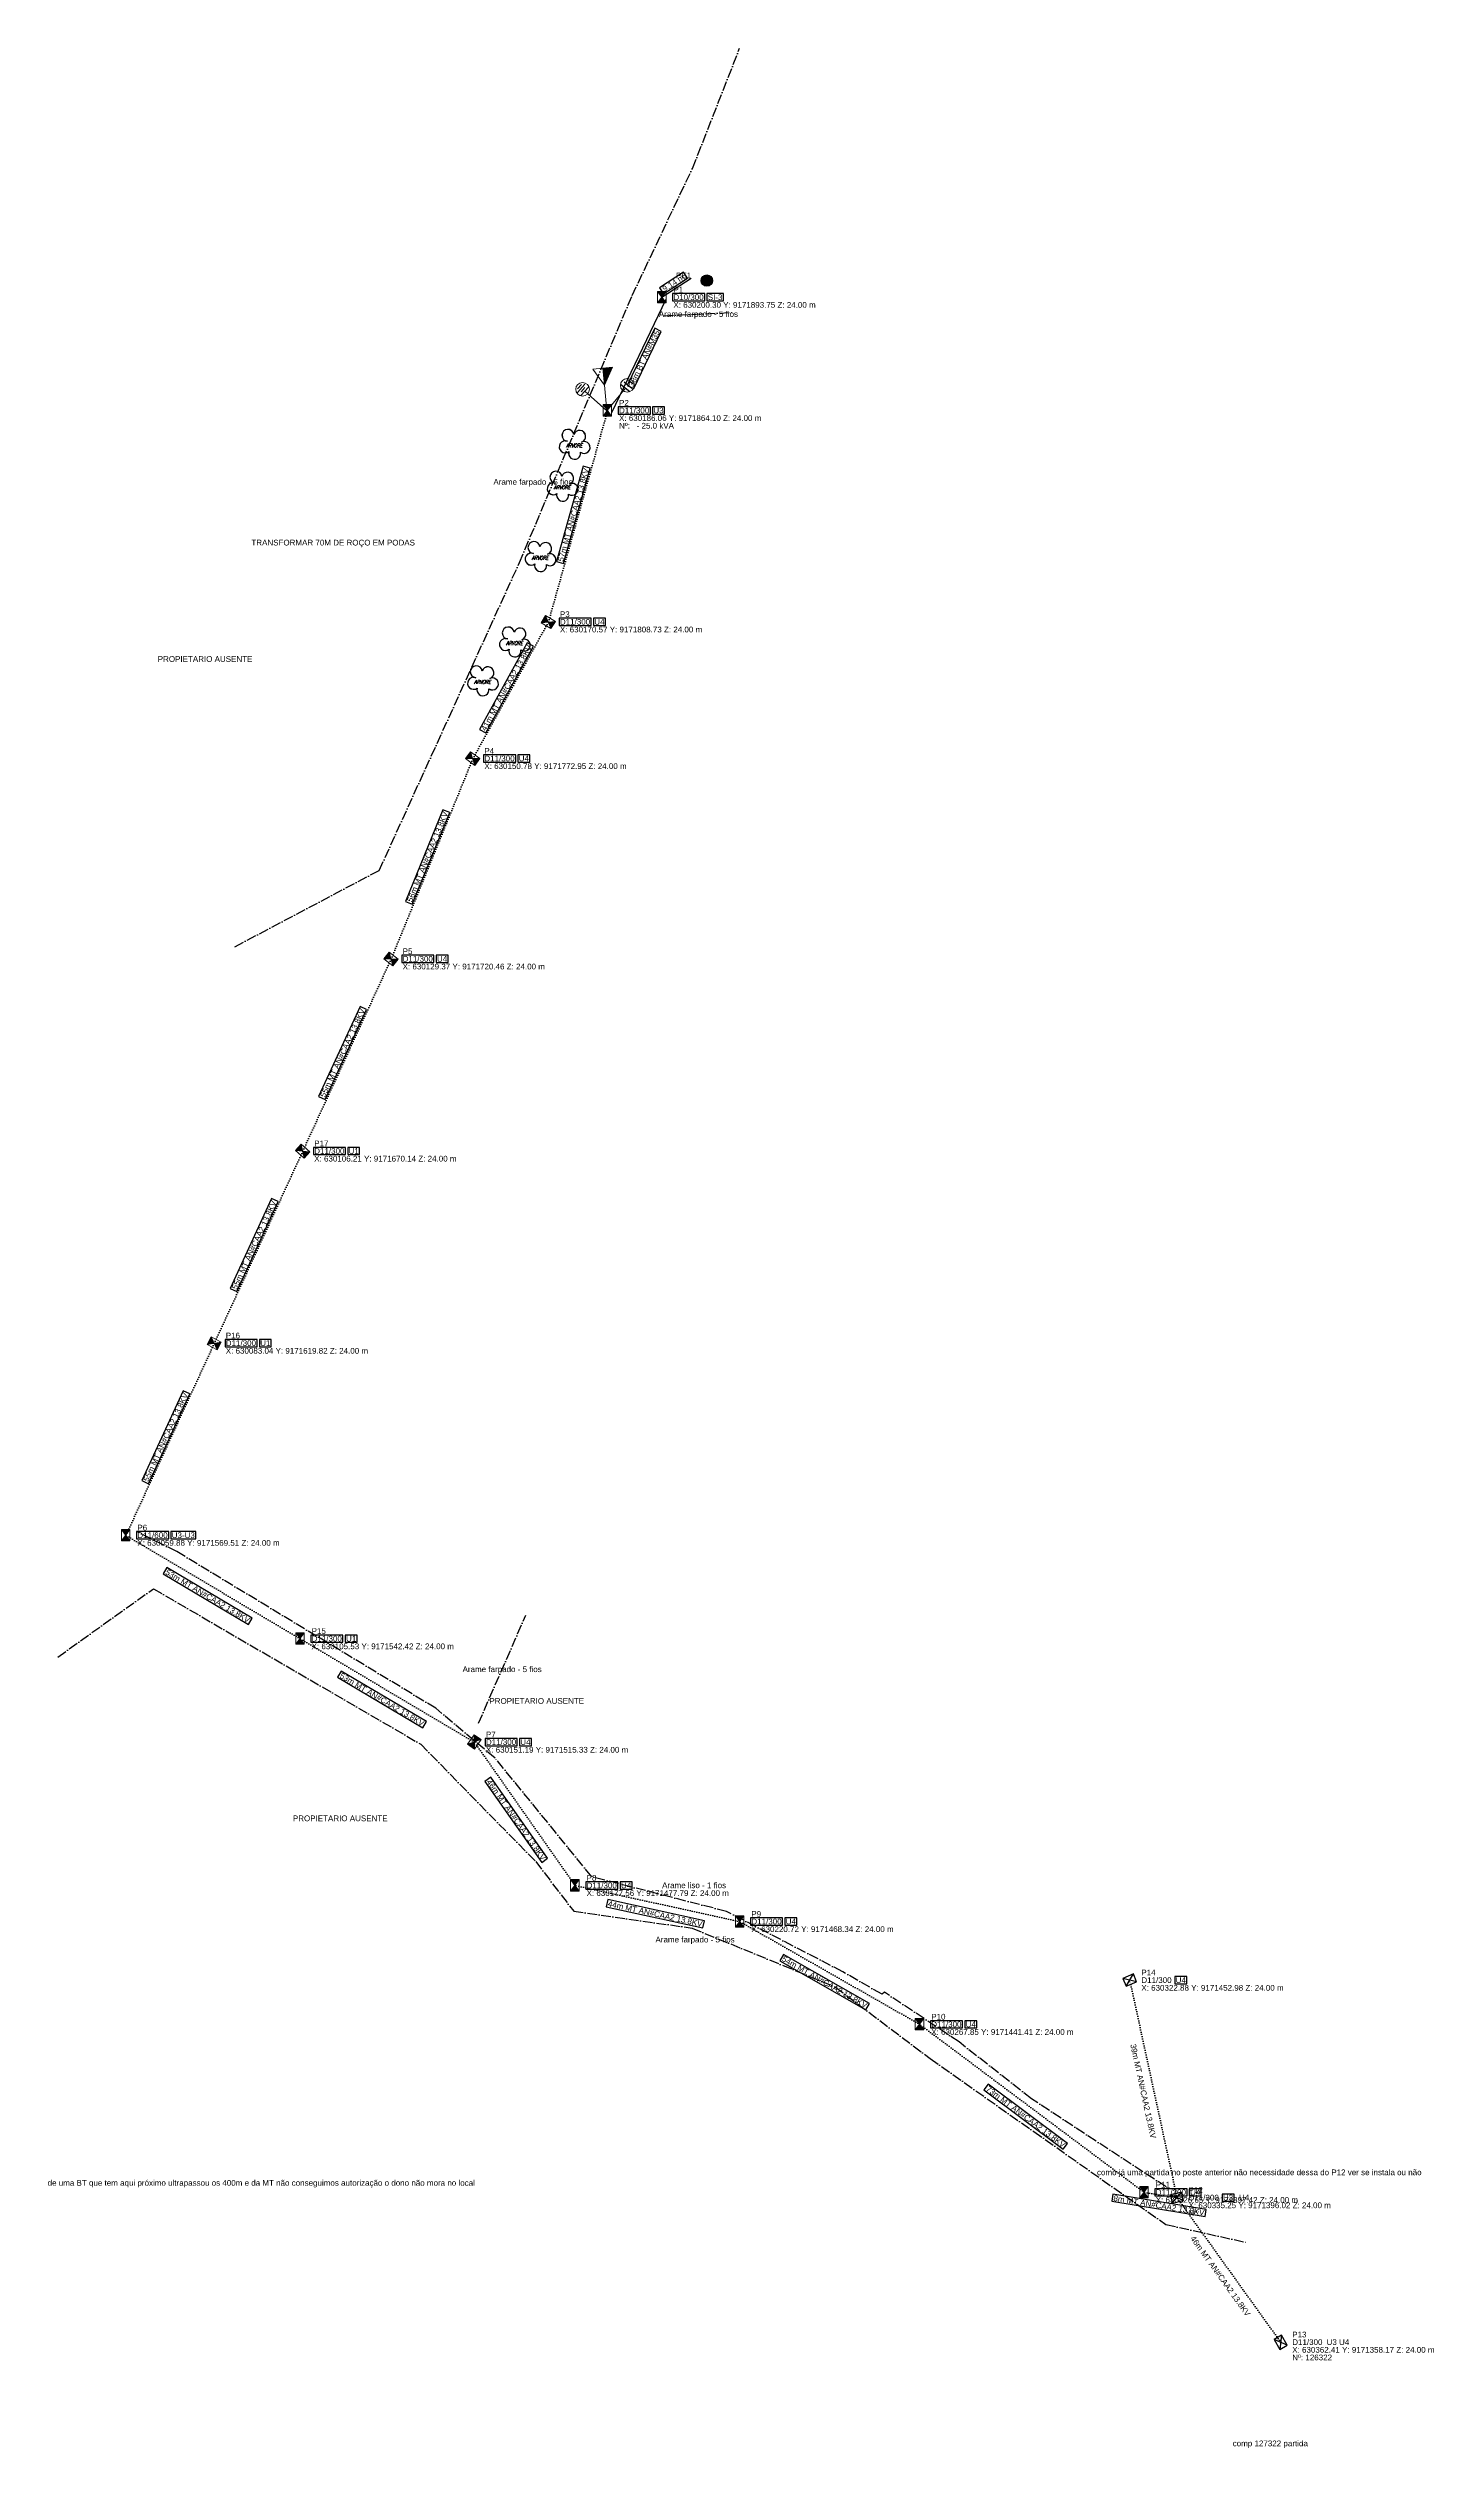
# Model space of a CAD drawing. Header units: metres. Extents: x 630039 to 630403, y 9171330 to 9171959.
import ezdxf
from ezdxf.enums import TextEntityAlignment as Align

# ---------------------------------------------------------------- set-up
doc = ezdxf.new("R2010")
doc.units = ezdxf.units.M
doc.linetypes.add('DASHDOT', pattern=[3.556, 2.54, -0.508, 0, -0.508])
doc.linetypes.add('DOT', pattern=[0.508, 0, -0.508])
for name, color, linetype in [('Arvores', 3, 'Continuous'), ('CERCA', 8, 'DASHDOT'), ('PONTO DE ENTREGA', 8, 'CONTINUOUS'), ('PONTO FOTO', 4, 'CONTINUOUS'), ('POSTE', 3, 'CONTINUOUS'), ('Poste dt', 3, 'Continuous'), ('Poste Existente', 3, 'Continuous'), ('REDE PRIMARIA - Instalar', 1, 'DOT'), ('REDE PRIMARIA - Manter', 1, 'DOT'), ('REDE SECUNDARIA - Instalar', 5, 'CONTINUOUS'), ('SIMBOLOS', 5, 'CONTINUOUS'), ('TEXTOS A IMPLANTAR', 1, 'CONTINUOUS'), ('TEXTOS EXISTENTES', 7, 'CONTINUOUS'), ('TEXTOS MAPA', 8, 'CONTINUOUS'), ('TRAFO', 7, 'CONTINUOUS')]:
    doc.layers.add(name, color=color, linetype=linetype)
doc.layers.add('TRAFO A IMPLANTAR', color=7, linetype='Continuous', lineweight=9)
doc.styles.add('ARIAL', font='arial.ttf')
doc.styles.add('TEXTOS', font='SIMPLEX.shx', dxfattribs={"width": 0.7, "oblique": 15})

# ---------------------------------------------------------------- blocks, each defined once
blk = doc.blocks.new('arvores')
at = {"layer": 'Arvores', "color": 3, "linetype": 'Continuous'}
blk.add_lwpolyline([(-1.88, 1.26, 1.74874), (-1.52, -1.42, 1.274833), (1.52, -1.61, 1.749063), (1.8, 1.08, 1.621566), (-0.21, 3.04, 2.096395)], format="xyb", close=True, dxfattribs=at)
at = {"layer": 'Arvores', "color": 3, "linetype": 'Continuous', "style": 'TEXTOS', "oblique": 15, "width": 0.7}
blk.add_text('ARVORE', height=1, dxfattribs=at).set_placement((-2.32, -0.34))
blk = doc.blocks.new('Arvore', base_point=(756.68, 605.03))
at = {"layer": 'Arvores', "color": 3, "linetype": 'Continuous'}
blk.add_lwpolyline([(754.8, 605.72, 1.74874), (755.17, 603.04, 1.274833), (758.21, 602.85, 1.749063), (758.48, 605.54, 1.621566), (756.47, 607.49, 2.096395)], format="xyb", close=True, dxfattribs=at)
blk.add_blockref('arvores', (756.68, 604.46))
at = {"layer": 'Arvores', "color": 3, "linetype": 'Continuous', "style": 'TEXTOS', "oblique": 15, "width": 0.7}
blk.add_text('ARVORE', height=1, dxfattribs=at).set_placement((754.36, 604.12))
blk = doc.blocks.new('dtp')
at = {"linetype": 'Continuous', "lineweight": 0, "ltscale": 0.01}
h = blk.add_hatch(color=0, dxfattribs=at)
h.paths.add_polyline_path([(-1.12, 1.5), (0, 0), (1.12, 1.5)])
h.paths.add_polyline_path([(-1.12, -1.5), (1.12, -1.5), (0, 0)])
at = {"color": 0, "lineweight": 0}
for p, q in [((-1.12, -1.5), (1.12, 1.5)), ((-1.12, 1.5), (1.12, -1.5)), ((1.12, 1.5), (-1.12, 1.5)), ((-1.12, 1.5), (-1.12, -1.5)), ((1.12, -1.5), (1.12, 1.5)), ((-1.12, -1.5), (1.12, -1.5))]:
    blk.add_line(p, q, dxfattribs=at)
blk = doc.blocks.new('PosteDtProjetado')
at = {"layer": 'Poste dt', "rotation": 180}
blk.add_blockref('dtp', (-0.05948, 0.026162), dxfattribs=at)
at = {"layer": 'poste', "ltscale": 0.01}
for tag, p in [('MODELO', (-3.273471, 2.731691)), ('COD', (1.964351, -1.493983))]:
    blk.add_attdef(tag, p, '', height=1.6, dxfattribs=at)
blk = doc.blocks.new('TransformadorSemChaveProjetado', base_point=(9.63, 7.8))
at = {"layer": 'TRAFO A IMPLANTAR'}
blk.add_hatch(color=256, dxfattribs=at).paths.add_polyline_path([(9.61, 14.46), (12.28, 18.88), (9.7, 18.93)], flags=0)
for p, q in [((13.85, 14.26), (16.03, 11.98)), ((14.87, 14.72), (16.68, 12.81)), ((16.05, 15), (17.03, 13.98))]:
    blk.add_line(p, q)
for p, q in [((12.28, 18.88), (7.12, 18.99)), ((7.12, 18.99), (9.61, 14.46)), ((2.38, 13.46), (4.6, 15.4)), ((2.54, 14.41), (3.65, 15.38)), ((3.18, 12.55), (5.39, 14.48)), ((3.33, 13.5), (4.44, 14.47)), ((4.36, 13.58), (9.46, 7.75)), ((9.61, 14.46), (9.46, 7.75)), ((15, 13.06), (9.46, 7.75))]:
    blk.add_line(p, q, dxfattribs=at)
blk.add_lwpolyline([(9.61, 14.46), (12.28, 18.88), (9.7, 18.93), (9.61, 14.46)], dxfattribs=at)
for centre, radius in [((3.8, 14.1), 1.79), ((15.55, 13.7), 1.79), ((9.46, 7.75), 0.14)]:
    blk.add_circle(centre, radius, dxfattribs=at)
blk = doc.blocks.new('dt')
at = {"color": 0}
for p, q in [((1.120087, 1.5), (-1.120087, 1.5)), ((-1.120087, 1.5), (-1.120087, -1.5)), ((-1.120087, 1.5), (1.120087, -1.5)), ((-1.120087, -1.5), (1.120087, 1.5)), ((1.120087, -1.5), (1.120087, 1.5)), ((-1.120087, -1.5), (1.120087, -1.5))]:
    blk.add_line(p, q, dxfattribs=at)
for tag, p in [('MODELO', (-2.878805, 2.548923)), ('COD', (1.996674, -1.514935))]:
    blk.add_attdef(tag, p, '', height=1.6, dxfattribs=at)
blk = doc.blocks.new('PosteDtExistente')
at = {"layer": 'Poste Existente', "rotation": 180}
blk.add_blockref('dt', (-0.036594, -0.043517), dxfattribs=at)
at = {"layer": 'poste'}
for tag, p in [('MODELO', (-2.878805, 2.548923)), ('COD', (1.996674, -1.514935))]:
    blk.add_attdef(tag, p, '', height=1.6, dxfattribs=at)
blk = doc.blocks.new('PontoEntrega', base_point=(8.56, 3.62))
h = blk.add_hatch(color=1)
h.dxf.hatch_style = 1
h.paths.add_polyline_path([(14.13, 3.03, 1), (11.17, 3.03, 1)])
at = {"color": 1}
blk.add_circle((12.65, 3.03), 1.48, dxfattribs=at)

msp = doc.modelspace()

# ---------------------------------------------------------------- linework, layer by layer
at = {"layer": 'CERCA'}
for points in [[(630088.44, 9171723.65), (630126.24, 9171743.65), (630162.96, 9171824.24), (630192.47, 9171894.18), (630208.3, 9171927.51), (630220.65, 9171959.03)], [(630200.75, 9171888.9), (630218.95, 9171889.8)], [(630332.38, 9171398.82), (630297.11, 9171421.92), (630278.12, 9171436.82), (630258.56, 9171449.86), (630257.95, 9171449.32), (630247.67, 9171455.18), (630217.22, 9171470.99), (630181.9, 9171480.06), (630156.65, 9171511.09), (630141.08, 9171524.18), (630073.25, 9171565.22), (630062.75, 9171570.46)], [(630042.06, 9171537.62), (630067.09, 9171555.51), (630137.13, 9171514.76), (630167.23, 9171484.06), (630177.18, 9171471.04), (630208.18, 9171466.63), (630245.72, 9171451.19), (630270.54, 9171432.45), (630297.72, 9171413.33), (630332.31, 9171388.99), (630353.56, 9171384.28)], [(630152.23, 9171520.26), (630164.64, 9171548.58)]]:
    msp.add_lwpolyline(points, dxfattribs=at)
at = {"layer": 'PONTO DE ENTREGA'}
msp.add_line((630200.3, 9171893.75), (630207.96, 9171898.71), dxfattribs=at)
msp.add_lwpolyline([(630200.69, 9171894.66), (630206.96, 9171898.72), (630205.93, 9171900.32), (630199.66, 9171896.26), (630200.69, 9171894.66)], close=True, dxfattribs=at)
at = {"layer": 'REDE PRIMARIA - Instalar'}
for points in [[(630170.57, 9171808.73), (630186.06, 9171864.1)], [(630150.78, 9171772.95), (630170.57, 9171808.73)], [(630129.37, 9171720.46), (630150.78, 9171772.95)], [(630106.21, 9171670.14), (630129.37, 9171720.46)], [(630083.04, 9171619.82), (630106.21, 9171670.14)], [(630059.88, 9171569.51), (630083.04, 9171619.82)], [(630105.53, 9171542.42), (630059.88, 9171569.51)], [(630151.19, 9171515.33), (630105.53, 9171542.42)], [(630177.56, 9171477.79), (630151.19, 9171515.33)], [(630220.72, 9171468.34), (630177.56, 9171477.79)], [(630267.85, 9171441.41), (630220.72, 9171468.34)], [(630326.65, 9171397.42), (630267.85, 9171441.41)], [(630335.25, 9171396.02), (630326.65, 9171397.42)]]:
    msp.add_lwpolyline(points, dxfattribs=at)
at = {"layer": 'REDE PRIMARIA - Manter'}
for points in [[(630335.25, 9171396.02), (630322.88, 9171452.98)], [(630362.41, 9171358.17), (630335.25, 9171396.02)]]:
    msp.add_lwpolyline(points, dxfattribs=at)
at = {"layer": 'REDE SECUNDARIA - Instalar'}
msp.add_lwpolyline([(630187.19, 9171863.56), (630201.42, 9171893.21)], dxfattribs=at)
at = {"layer": 'TEXTOS A IMPLANTAR'}
for points in [[(630203.1, 9171892.8), (630211.5, 9171892.8), (630211.5, 9171894.7), (630203.1, 9171894.7), (630203.1, 9171892.8)], [(630212.1, 9171892.8), (630216.38, 9171892.8), (630216.38, 9171894.7), (630212.1, 9171894.7), (630212.1, 9171892.8)], [(630192.91, 9171869.83), (630200.11, 9171884.82), (630198.4, 9171885.64), (630191.2, 9171870.65), (630192.91, 9171869.83)], [(630188.86, 9171863.15), (630197.26, 9171863.15), (630197.26, 9171865.05), (630188.86, 9171865.05), (630188.86, 9171863.15)], [(630197.86, 9171863.15), (630200.97, 9171863.15), (630200.97, 9171865.05), (630197.86, 9171865.05), (630197.86, 9171863.15)], [(630174.54, 9171824.01), (630181.52, 9171848.98), (630179.69, 9171849.49), (630172.71, 9171824.52), (630174.54, 9171824.01)], [(630173.37, 9171807.78), (630181.78, 9171807.78), (630181.78, 9171809.68), (630173.37, 9171809.68), (630173.37, 9171807.78)], [(630182.38, 9171807.78), (630185.48, 9171807.78), (630185.48, 9171809.68), (630182.38, 9171809.68), (630182.38, 9171807.78)], [(630154.14, 9171779.64), (630166.69, 9171802.33), (630165.03, 9171803.25), (630152.47, 9171780.56), (630154.14, 9171779.64)], [(630153.58, 9171772), (630161.98, 9171772), (630161.98, 9171773.9), (630153.58, 9171773.9), (630153.58, 9171772)], [(630162.58, 9171772), (630165.68, 9171772), (630165.68, 9171773.9), (630162.58, 9171773.9), (630162.58, 9171772)], [(630134.9, 9171734.82), (630144.69, 9171758.82), (630142.93, 9171759.54), (630133.14, 9171735.53), (630134.9, 9171734.82)], [(630132.17, 9171719.51), (630140.57, 9171719.51), (630140.57, 9171721.41), (630132.17, 9171721.41), (630132.17, 9171719.51)], [(630141.17, 9171719.51), (630144.28, 9171719.51), (630144.28, 9171721.41), (630141.17, 9171721.41), (630141.17, 9171719.51)], [(630112.09, 9171683.65), (630122.94, 9171707.2), (630121.21, 9171708), (630110.37, 9171684.45), (630112.09, 9171683.65)], [(630109.01, 9171669.19), (630117.41, 9171669.19), (630117.41, 9171671.09), (630109.01, 9171671.09), (630109.01, 9171669.19)], [(630118.01, 9171669.19), (630121.11, 9171669.19), (630121.11, 9171671.09), (630118.01, 9171671.09), (630118.01, 9171669.19)], [(630088.93, 9171633.33), (630099.77, 9171656.88), (630098.05, 9171657.68), (630087.21, 9171634.13), (630088.93, 9171633.33)], [(630085.84, 9171618.87), (630094.25, 9171618.87), (630094.25, 9171620.77), (630085.84, 9171620.77), (630085.84, 9171618.87)], [(630094.85, 9171618.87), (630097.95, 9171618.87), (630097.95, 9171620.77), (630094.85, 9171620.77), (630094.85, 9171618.87)], [(630065.77, 9171583.02), (630076.61, 9171606.57), (630074.88, 9171607.36), (630064.04, 9171583.81), (630065.77, 9171583.02)], [(630062.68, 9171568.56), (630071.08, 9171568.56), (630071.08, 9171570.46), (630062.68, 9171570.46), (630062.68, 9171568.56)], [(630071.68, 9171568.56), (630078.2, 9171568.56), (630078.2, 9171570.46), (630071.68, 9171570.46), (630071.68, 9171568.56)], [(630069.67, 9171559.4), (630091.97, 9171546.17), (630092.94, 9171547.8), (630070.64, 9171561.03), (630069.67, 9171559.4)], [(630108.33, 9171541.47), (630116.74, 9171541.47), (630116.74, 9171543.37), (630108.33, 9171543.37), (630108.33, 9171541.47)], [(630117.34, 9171541.47), (630120.44, 9171541.47), (630120.44, 9171543.37), (630117.34, 9171543.37), (630117.34, 9171541.47)], [(630115.33, 9171532.31), (630137.62, 9171519.08), (630138.59, 9171520.71), (630116.3, 9171533.94), (630115.33, 9171532.31)], [(630153.99, 9171514.38), (630162.39, 9171514.38), (630162.39, 9171516.28), (630153.99, 9171516.28), (630153.99, 9171514.38)], [(630162.99, 9171514.38), (630166.1, 9171514.38), (630166.1, 9171516.28), (630162.99, 9171516.28), (630162.99, 9171514.38)], [(630153.9, 9171505.04), (630168.8, 9171483.83), (630170.35, 9171484.92), (630155.45, 9171506.13), (630153.9, 9171505.04)], [(630180.36, 9171476.84), (630188.76, 9171476.84), (630188.76, 9171478.74), (630180.36, 9171478.74), (630180.36, 9171476.84)], [(630189.36, 9171476.84), (630192.47, 9171476.84), (630192.47, 9171478.74), (630189.36, 9171478.74), (630189.36, 9171476.84)], [(630185.69, 9171472.22), (630211.01, 9171466.68), (630211.42, 9171468.53), (630186.09, 9171474.08), (630185.69, 9171472.22)], [(630223.52, 9171467.39), (630231.92, 9171467.39), (630231.92, 9171469.29), (630223.52, 9171469.29), (630223.52, 9171467.39)], [(630232.52, 9171467.39), (630235.63, 9171467.39), (630235.63, 9171469.29), (630232.52, 9171469.29), (630232.52, 9171467.39)], [(630231.2, 9171458.09), (630253.71, 9171445.23), (630254.65, 9171446.88), (630232.14, 9171459.74), (630231.2, 9171458.09)], [(630334.68, 9171452.03), (630337.79, 9171452.03), (630337.79, 9171453.93), (630334.68, 9171453.93), (630334.68, 9171452.03)], [(630270.65, 9171440.46), (630279.05, 9171440.46), (630279.05, 9171442.36), (630270.65, 9171442.36), (630270.65, 9171440.46)], [(630279.65, 9171440.46), (630282.76, 9171440.46), (630282.76, 9171442.36), (630279.65, 9171442.36), (630279.65, 9171440.46)], [(630284.65, 9171424.22), (630305.41, 9171408.69), (630306.55, 9171410.21), (630285.79, 9171425.74), (630284.65, 9171424.22)], [(630318.14, 9171395.06), (630342.57, 9171391.08), (630342.87, 9171392.95), (630318.45, 9171396.93), (630318.14, 9171395.06)], [(630329.45, 9171396.47), (630337.85, 9171396.47), (630337.85, 9171398.37), (630329.45, 9171398.37), (630329.45, 9171396.47)], [(630338.45, 9171396.47), (630341.56, 9171396.47), (630341.56, 9171398.37), (630338.45, 9171398.37), (630338.45, 9171396.47)], [(630347.05, 9171395.07), (630350.16, 9171395.07), (630350.16, 9171396.97), (630347.05, 9171396.97), (630347.05, 9171395.07)]]:
    msp.add_lwpolyline(points, close=True, dxfattribs=at)

# ---------------------------------------------------------------- block references
for p in [(630200.3, 9171893.75), (630186.06, 9171864.1), (630059.88, 9171569.51), (630105.53, 9171542.42), (630177.56, 9171477.79), (630220.72, 9171468.34), (630267.85, 9171441.41), (630326.65, 9171397.42)]:
    msp.add_blockref('PosteDtProjetado', p)
for name, p, rotation in [('PosteDtProjetado', (630170.57, 9171808.73), 58.721000000000004), ('PosteDtProjetado', (630150.78, 9171772.95), 53.516999999999996), ('PosteDtProjetado', (630129.37, 9171720.46), 51.05599999999998), ('PosteDtProjetado', (630106.21, 9171670.14), 48.565), ('PosteDtProjetado', (630083.04, 9171619.82), 62.39299999999997), ('PosteDtProjetado', (630151.19, 9171515.33), 325.596), ('PosteDtExistente', (630322.88, 9171452.98), 292.507), ('PosteDtExistente', (630335.25, 9171396.02), 283.183), ('PosteDtExistente', (630362.41, 9171358.17), 29.40300000000002)]:
    msp.add_blockref(name, p, dxfattribs=dict(rotation=rotation))
at = {"layer": 'PONTO DE ENTREGA'}
msp.add_blockref('PontoEntrega', (630207.96, 9171898.71), dxfattribs=at)
at = {"layer": 'SIMBOLOS'}
for p in [(630177.45, 9171855.33), (630174.3, 9171844.36), (630168.53, 9171825.93), (630161.8, 9171803.56), (630153.43, 9171793.4)]:
    msp.add_blockref('Arvore', p, dxfattribs=at)
at = {"layer": 'TRAFO', "rotation": 7}
msp.add_blockref('TransformadorSemChaveProjetado', (630186.06, 9171864.1), dxfattribs=at)

# ---------------------------------------------------------------- texts
at = {"style": 'Arial'}
for s, p in [('X: 630200.30 Y: 9171893.75 Z: 24.00 m', (630203.3, 9171891.75)), ('X: 630186.06 Y: 9171864.10 Z: 24.00 m', (630189.06, 9171862.1)), ('X: 630170.57 Y: 9171808.73 Z: 24.00 m', (630173.57, 9171806.73)), ('X: 630150.78 Y: 9171772.95 Z: 24.00 m', (630153.78, 9171770.95)), ('X: 630129.37 Y: 9171720.46 Z: 24.00 m', (630132.37, 9171718.46)), ('X: 630106.21 Y: 9171670.14 Z: 24.00 m', (630109.21, 9171668.14)), ('X: 630083.04 Y: 9171619.82 Z: 24.00 m', (630086.04, 9171617.82)), ('X: 630059.88 Y: 9171569.51 Z: 24.00 m', (630062.88, 9171567.51)), ('X: 630105.53 Y: 9171542.42 Z: 24.00 m', (630108.53, 9171540.42)), ('X: 630151.19 Y: 9171515.33 Z: 24.00 m', (630154.19, 9171513.33)), ('X: 630177.56 Y: 9171477.79 Z: 24.00 m', (630180.56, 9171475.79)), ('X: 630220.72 Y: 9171468.34 Z: 24.00 m', (630223.72, 9171466.34)), ('X: 630322.88 Y: 9171452.98 Z: 24.00 m', (630325.88, 9171450.98)), ('X: 630267.85 Y: 9171441.41 Z: 24.00 m', (630270.85, 9171439.41)), ('X: 630326.65 Y: 9171397.42 Z: 24.00 m', (630329.65, 9171395.42)), ('X: 630335.25 Y: 9171396.02 Z: 24.00 m', (630338.25, 9171394.02)), ('X: 630362.41 Y: 9171358.17 Z: 24.00 m', (630365.41, 9171356.17))]:
    msp.add_text(s, height=1.5, dxfattribs=at).set_placement(p, align=Align.MIDDLE_LEFT)
at = {"layer": 'CERCA', "linetype": 'Continuous', "style": 'Arial'}
for s, p in [('Arame farpado - 5 fios', (630209.85, 9171889.35)), ('Arame farpado - 5 fios', (630166.51, 9171845.38)), ('Arame farpado - 5 fios', (630158.44, 9171534.42)), ('Arame liso - 1 fios', (630208.72, 9171477.83)), ('Arame farpado - 5 fios', (630208.97, 9171463.62))]:
    msp.add_text(s, height=1.5, dxfattribs=at).set_placement(p, align=Align.MIDDLE_CENTER)
at = {"layer": 'PONTO DE ENTREGA', "style": 'Arial'}
msp.add_text('PE1', height=1.5, dxfattribs=at).set_placement((630207.96, 9171898.71), align=Align.RIGHT)
at = {"layer": 'PONTO DE ENTREGA', "insert": (630203.31, 9171897.49), "char_height": 1.5, "attachment_point": 5, "rotation": 32.92443, "style": 'Arial'}
msp.add_mtext('9.14 m', dxfattribs=at)
at = {"layer": 'PONTO FOTO', "style": 'Arial'}
for s, p in [('P1', (630203.3, 9171895.75)), ('P2', (630189.06, 9171866.1)), ('P3', (630173.57, 9171810.73)), ('P4', (630153.78, 9171774.95)), ('P5', (630132.37, 9171722.46)), ('P17', (630109.21, 9171672.14)), ('P16', (630086.04, 9171621.82)), ('P6', (630062.88, 9171571.51)), ('P15', (630108.53, 9171544.42)), ('P7', (630154.19, 9171517.33)), ('P8', (630180.56, 9171479.79)), ('P9', (630223.72, 9171470.34)), ('P14', (630325.88, 9171454.98)), ('P10', (630270.85, 9171443.41)), ('P11', (630329.65, 9171399.42)), ('P12', (630338.25, 9171398.02)), ('P13', (630365.41, 9171360.17))]:
    msp.add_text(s, height=1.5, dxfattribs=at).set_placement(p, align=Align.MIDDLE_LEFT)
at = {"layer": 'TEXTOS A IMPLANTAR', "char_height": 1.5, "attachment_point": 4, "style": 'Arial'}
for s, insert in [('D10/300', (630203.3, 9171893.75)), ('SI-3', (630212.3, 9171893.75)), ('D11/300', (630189.06, 9171864.1)), ('U3', (630198.06, 9171864.1)), ('D11/300', (630173.57, 9171808.73)), ('U4', (630182.58, 9171808.73)), ('D11/300', (630153.78, 9171772.95)), ('U4', (630162.78, 9171772.95)), ('D11/300', (630132.37, 9171720.46)), ('U4', (630141.37, 9171720.46)), ('D11/300', (630109.21, 9171670.14)), ('U1', (630118.21, 9171670.14)), ('D11/300', (630086.04, 9171619.82)), ('U1', (630095.05, 9171619.82)), ('D11/600', (630062.88, 9171569.51)), ('U3-U3', (630071.88, 9171569.51)), ('D11/300', (630108.53, 9171542.42)), ('U1', (630117.54, 9171542.42)), ('D11/300', (630154.19, 9171515.33)), ('U4', (630163.19, 9171515.33)), ('D11/300', (630180.56, 9171477.79)), ('U4', (630189.56, 9171477.79)), ('D11/300', (630223.72, 9171468.34)), ('U4', (630232.72, 9171468.34)), ('U4', (630334.88, 9171452.98)), ('D11/300', (630270.85, 9171441.41)), ('U4', (630279.85, 9171441.41)), ('D11/300', (630329.65, 9171397.42)), ('U4', (630338.65, 9171397.42)), ('U3', (630347.25, 9171396.02))]:
    msp.add_mtext(s, dxfattribs=dict(at, insert=insert))
at = {"layer": 'TEXTOS A IMPLANTAR', "char_height": 1.5, "attachment_point": 2, "style": 'Arial'}
for s, insert, rotation in [('38m BT AN#M35', (630194.98, 9171878.06), 64.35394), ('57m MT AN#CAA2 13.8KV', (630176.39, 9171836.95), 74.37501), ('41m MT AN#CAA2 13.8KV', (630158.93, 9171791.81), 61.04049), ('56m MT AN#CAA2 13.8KV', (630138.22, 9171747.46), 67.81373), ('55m MT AN#CAA2 13.8KV', (630115.97, 9171696.14), 65.28177), ('55m MT AN#CAA2 13.8KV', (630092.81, 9171645.82), 65.28176), ('55m MT AN#CAA2 13.8KV', (630069.65, 9171595.5), 65.28175), ('53m MT AN#CAA2 13.8KV', (630081.69, 9171554.24), 329.31777), ('53m MT AN#CAA2 13.8KV', (630127.34, 9171527.15), 329.31776), ('46m MT AN#CAA2 13.8KV', (630162.74, 9171495.41), 305.08374), ('44m MT AN#CAA2 13.8KV', (630198.71, 9171471.11), 347.65002), ('54m MT AN#CAA2 13.8KV', (630243.29, 9171453.14), 330.25769), ('73m MT AN#CAA2 13.8KV', (630296.05, 9171417.81), 323.19699), ('8m MT AN#CAA2 13.8KV', (630330.63, 9171394.74), 350.7408)]:
    msp.add_mtext(s, dxfattribs=dict(at, insert=insert, rotation=rotation))
at = {"layer": 'TEXTOS EXISTENTES', "char_height": 1.5, "attachment_point": 4, "style": 'Arial'}
for s, insert in [('D11/300', (630325.88, 9171452.98)), ('D11/300', (630338.25, 9171396.02)), ('U4', (630351.46, 9171396.02)), ('D11/300', (630365.41, 9171358.17)), ('U3 U4', (630374.41, 9171358.17))]:
    msp.add_mtext(s, dxfattribs=dict(at, insert=insert))
at = {"layer": 'TEXTOS EXISTENTES', "char_height": 1.5, "attachment_point": 2, "style": 'Arial'}
for s, insert, rotation in [('39m MT AN#CAA2 13.8KV', (630327.11, 9171424.08), 282.25281), ('46m MT AN#CAA2 13.8KV', (630347.2, 9171375.93), 305.66304)]:
    msp.add_mtext(s, dxfattribs=dict(at, insert=insert, rotation=rotation))
at = {"layer": 'TEXTOS MAPA', "true_color": 0xffeb3b, "style": 'Arial'}
for s, p in [('TRANSFORMAR 70M DE ROÇO EM PODAS ', (630114.47, 9171829.49)), ('PROPIETARIO AUSENTE ', (630080.91, 9171799.01)), ('PROPIETARIO AUSENTE ', (630167.79, 9171526.12)), ('PROPIETARIO AUSENTE ', (630116.31, 9171495.37)), ('de uma BT que tem aqui próximo ultrapassou os 400m e da MT não conseguimos autorização o dono não mora no local ', (630095.63, 9171399.89)), ('como já uma partida no poste anterior não necessidade dessa do P12 ver se instala ou não ', (630357.07, 9171402.65)), ('comp 127322 partida ', (630359.95, 9171331.66))]:
    msp.add_text(s, height=1.5, dxfattribs=at).set_placement(p, align=Align.MIDDLE_CENTER)
at = {"layer": 'TRAFO', "style": 'Arial'}
for s, p in [('Nº:   - 25.0 kVA', (630189.06, 9171860.1)), ('Nº:   ', (630338.25, 9171392.02)), ('Nº: 126322', (630365.41, 9171354.17))]:
    msp.add_text(s, height=1.5, dxfattribs=at).set_placement(p, align=Align.MIDDLE_LEFT)

doc.saveas('drawing.dxf')
